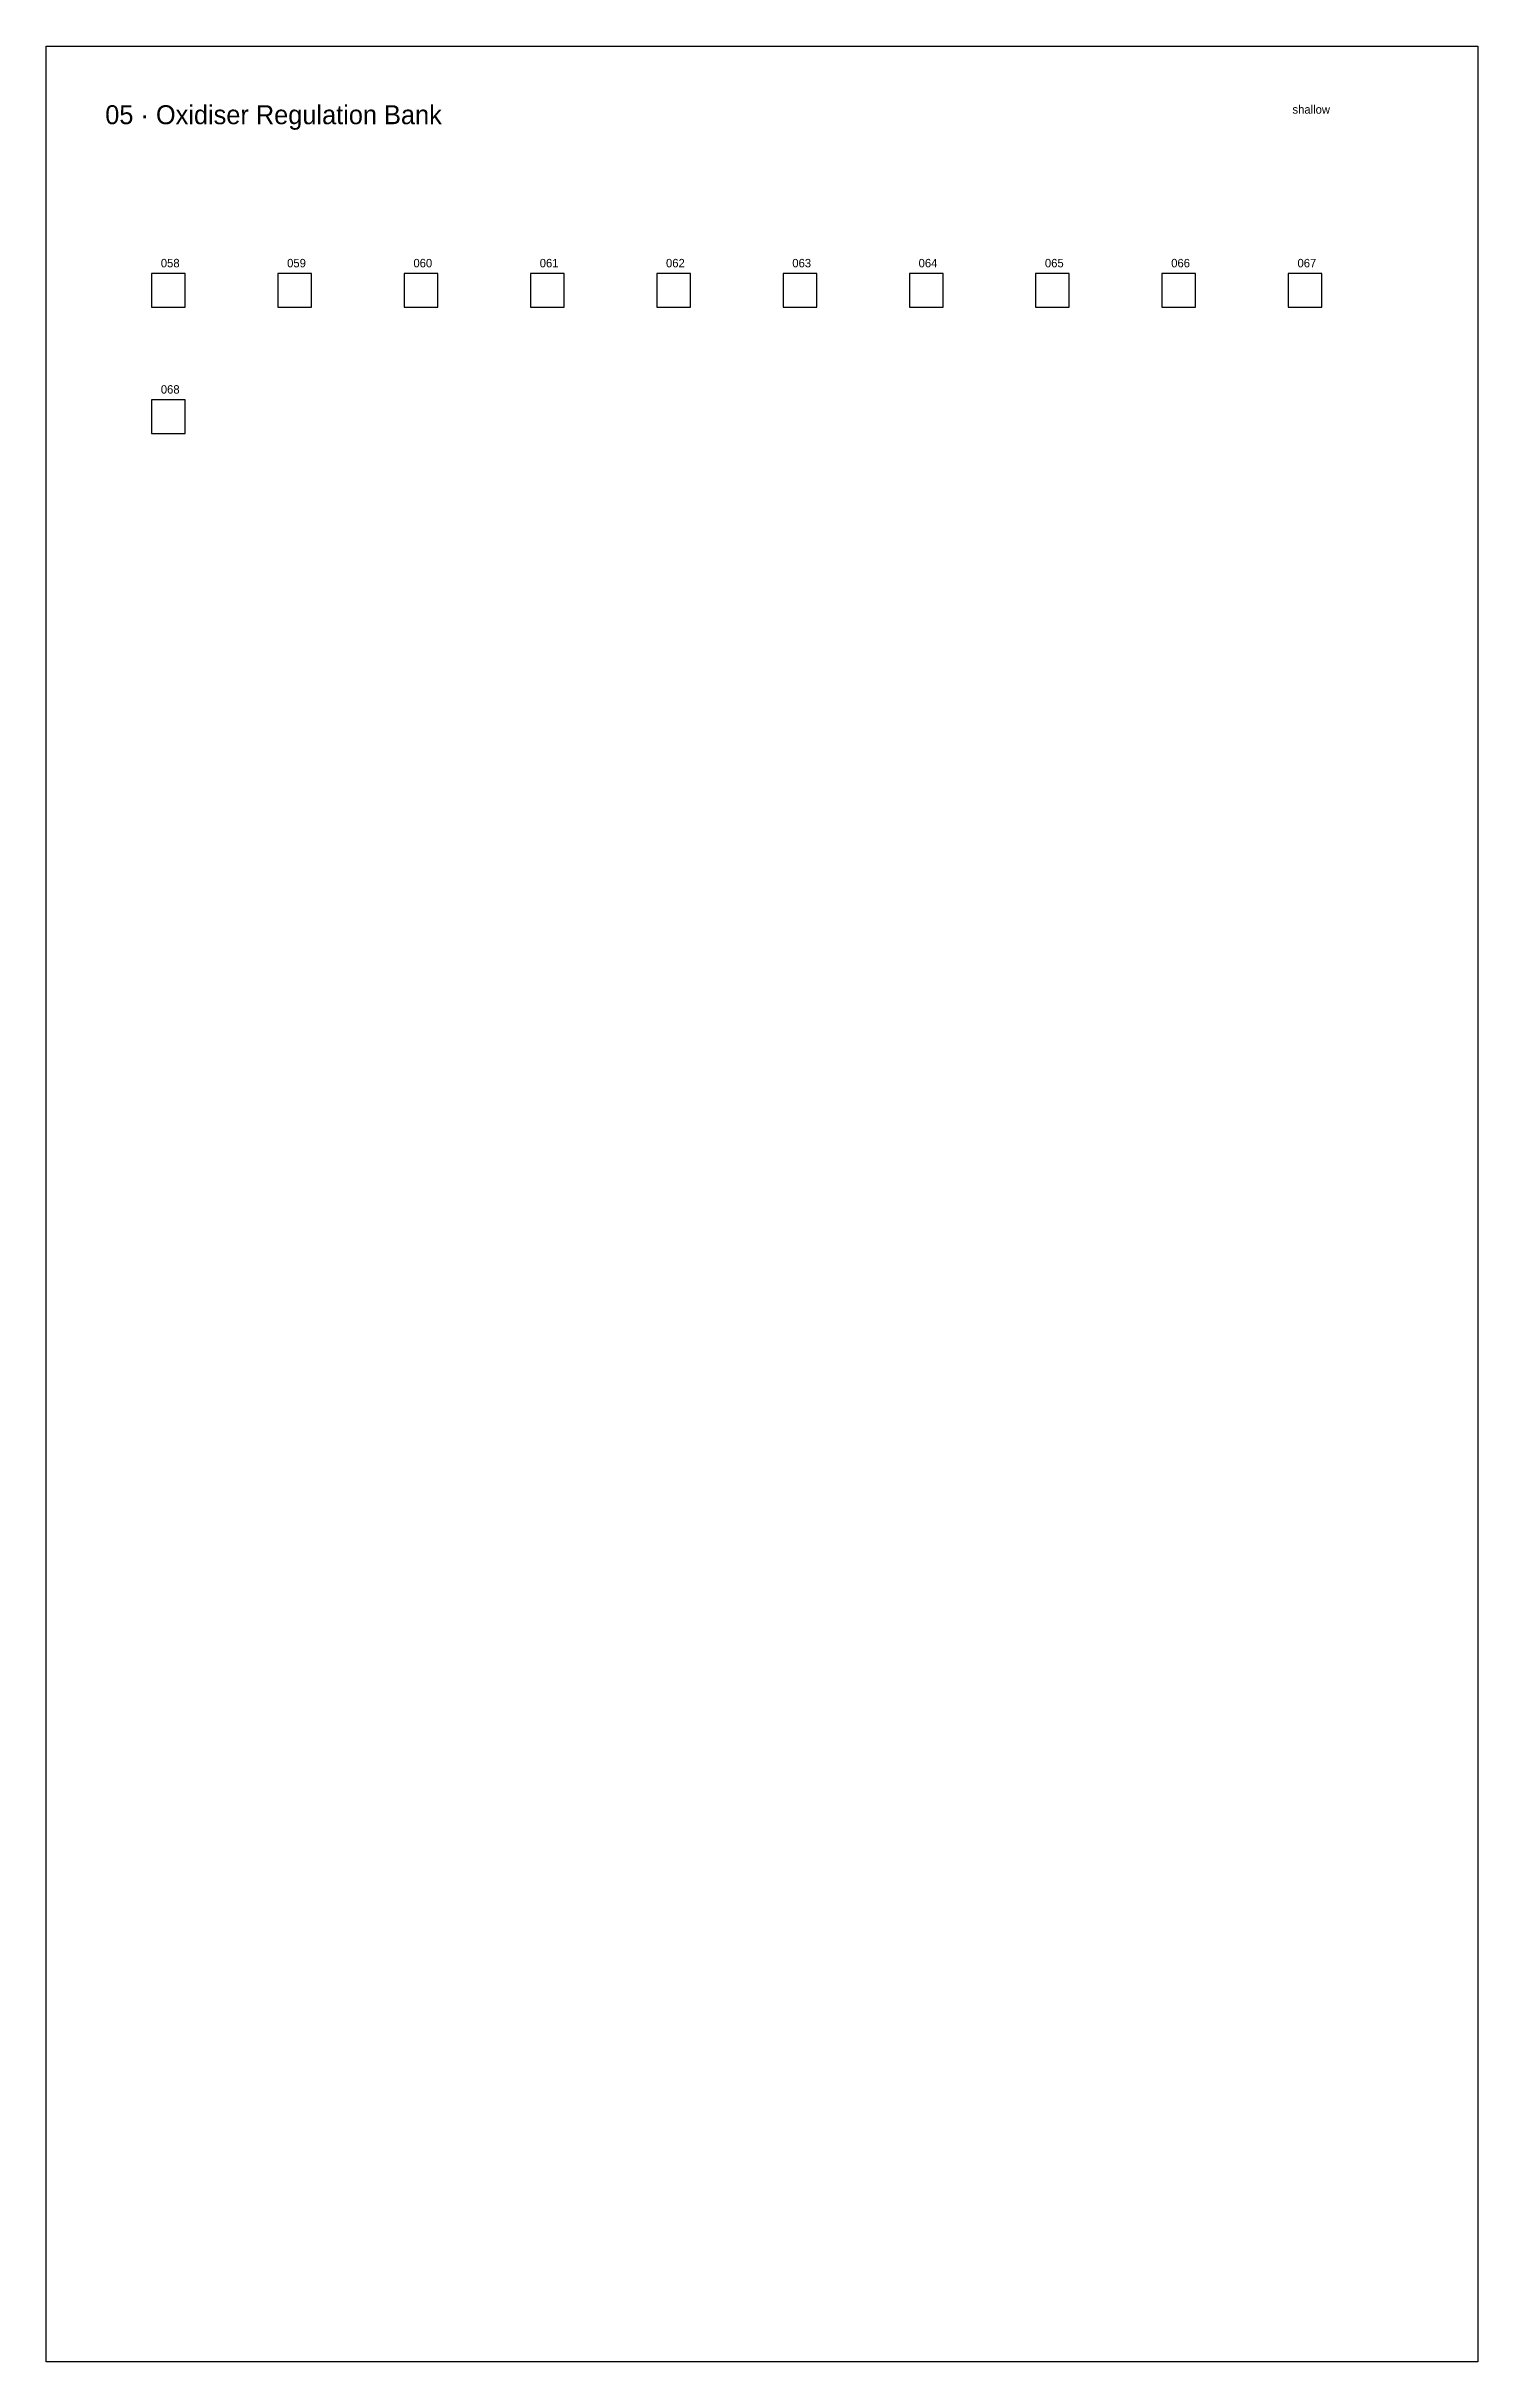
# Model space of a CAD drawing. Header units: metres. Extents: x 0 to 1360, y -2750 to 0.
# Drawn here: x 0 to 340, y -1100 to -550 of the extents above; entities that cross this region are included whole.
import ezdxf

# ---------------------------------------------------------------- set-up
doc = ezdxf.new("R2010")
doc.units = ezdxf.units.M
for name, color, linetype in [('FITTING', 5, 'Continuous'), ('SYS-BORDER', 8, 'Continuous'), ('SYS-DIVIDER', 253, 'Continuous'), ('SYS-NAME', 7, 'Continuous'), ('TEXT-SEQ', 3, 'Continuous')]:
    doc.layers.add(name, color=color, linetype=linetype)

msp = doc.modelspace()

# ---------------------------------------------------------------- texts
at = {"layer": 'SYS-DIVIDER'}
msp.add_text('shallow', height=2, dxfattribs=at).set_placement((296, -566))
at = {"layer": 'SYS-NAME'}
msp.add_text('05 · Oxidiser Regulation Bank', height=4.5, dxfattribs=at).set_placement((14, -568.5))
at = {"layer": 'TEXT-SEQ'}
for s, p in [('058', (27.2, -602.5)), ('059', (57.2, -602.5)), ('060', (87.2, -602.5)), ('061', (117.2, -602.5)), ('062', (147.2, -602.5)), ('063', (177.2, -602.5)), ('064', (207.2, -602.5)), ('065', (237.2, -602.5)), ('066', (267.2, -602.5)), ('067', (297.2, -602.5)), ('068', (27.2, -632.5))]:
    msp.add_text(s, height=2, dxfattribs=at).set_placement(p)

# ---------------------------------------------------------------- linework, layer by layer
at = {"layer": 'FITTING'}
for points in [[(25, -612), (33, -612), (33, -604), (25, -604), (25, -612)], [(55, -612), (63, -612), (63, -604), (55, -604), (55, -612)], [(85, -612), (93, -612), (93, -604), (85, -604), (85, -612)], [(115, -612), (123, -612), (123, -604), (115, -604), (115, -612)], [(145, -612), (153, -612), (153, -604), (145, -604), (145, -612)], [(175, -612), (183, -612), (183, -604), (175, -604), (175, -612)], [(205, -612), (213, -612), (213, -604), (205, -604), (205, -612)], [(235, -612), (243, -612), (243, -604), (235, -604), (235, -612)], [(265, -612), (273, -612), (273, -604), (265, -604), (265, -612)], [(295, -612), (303, -612), (303, -604), (295, -604), (295, -612)], [(25, -642), (33, -642), (33, -634), (25, -634), (25, -642)]]:
    msp.add_lwpolyline(points, dxfattribs=at)
at = {"layer": 'SYS-BORDER'}
msp.add_lwpolyline([(0, -550), (340, -550), (340, -1100), (0, -1100), (0, -550)], dxfattribs=at)

msp.set_redraw_order([(e.dxf.handle, doc.entitydb.next_handle()) for e in msp.query("TEXT MTEXT ATTDEF DIMENSION ARC_DIMENSION")])  # texts and dimensions are drawn at this point

doc.saveas('drawing.dxf')
